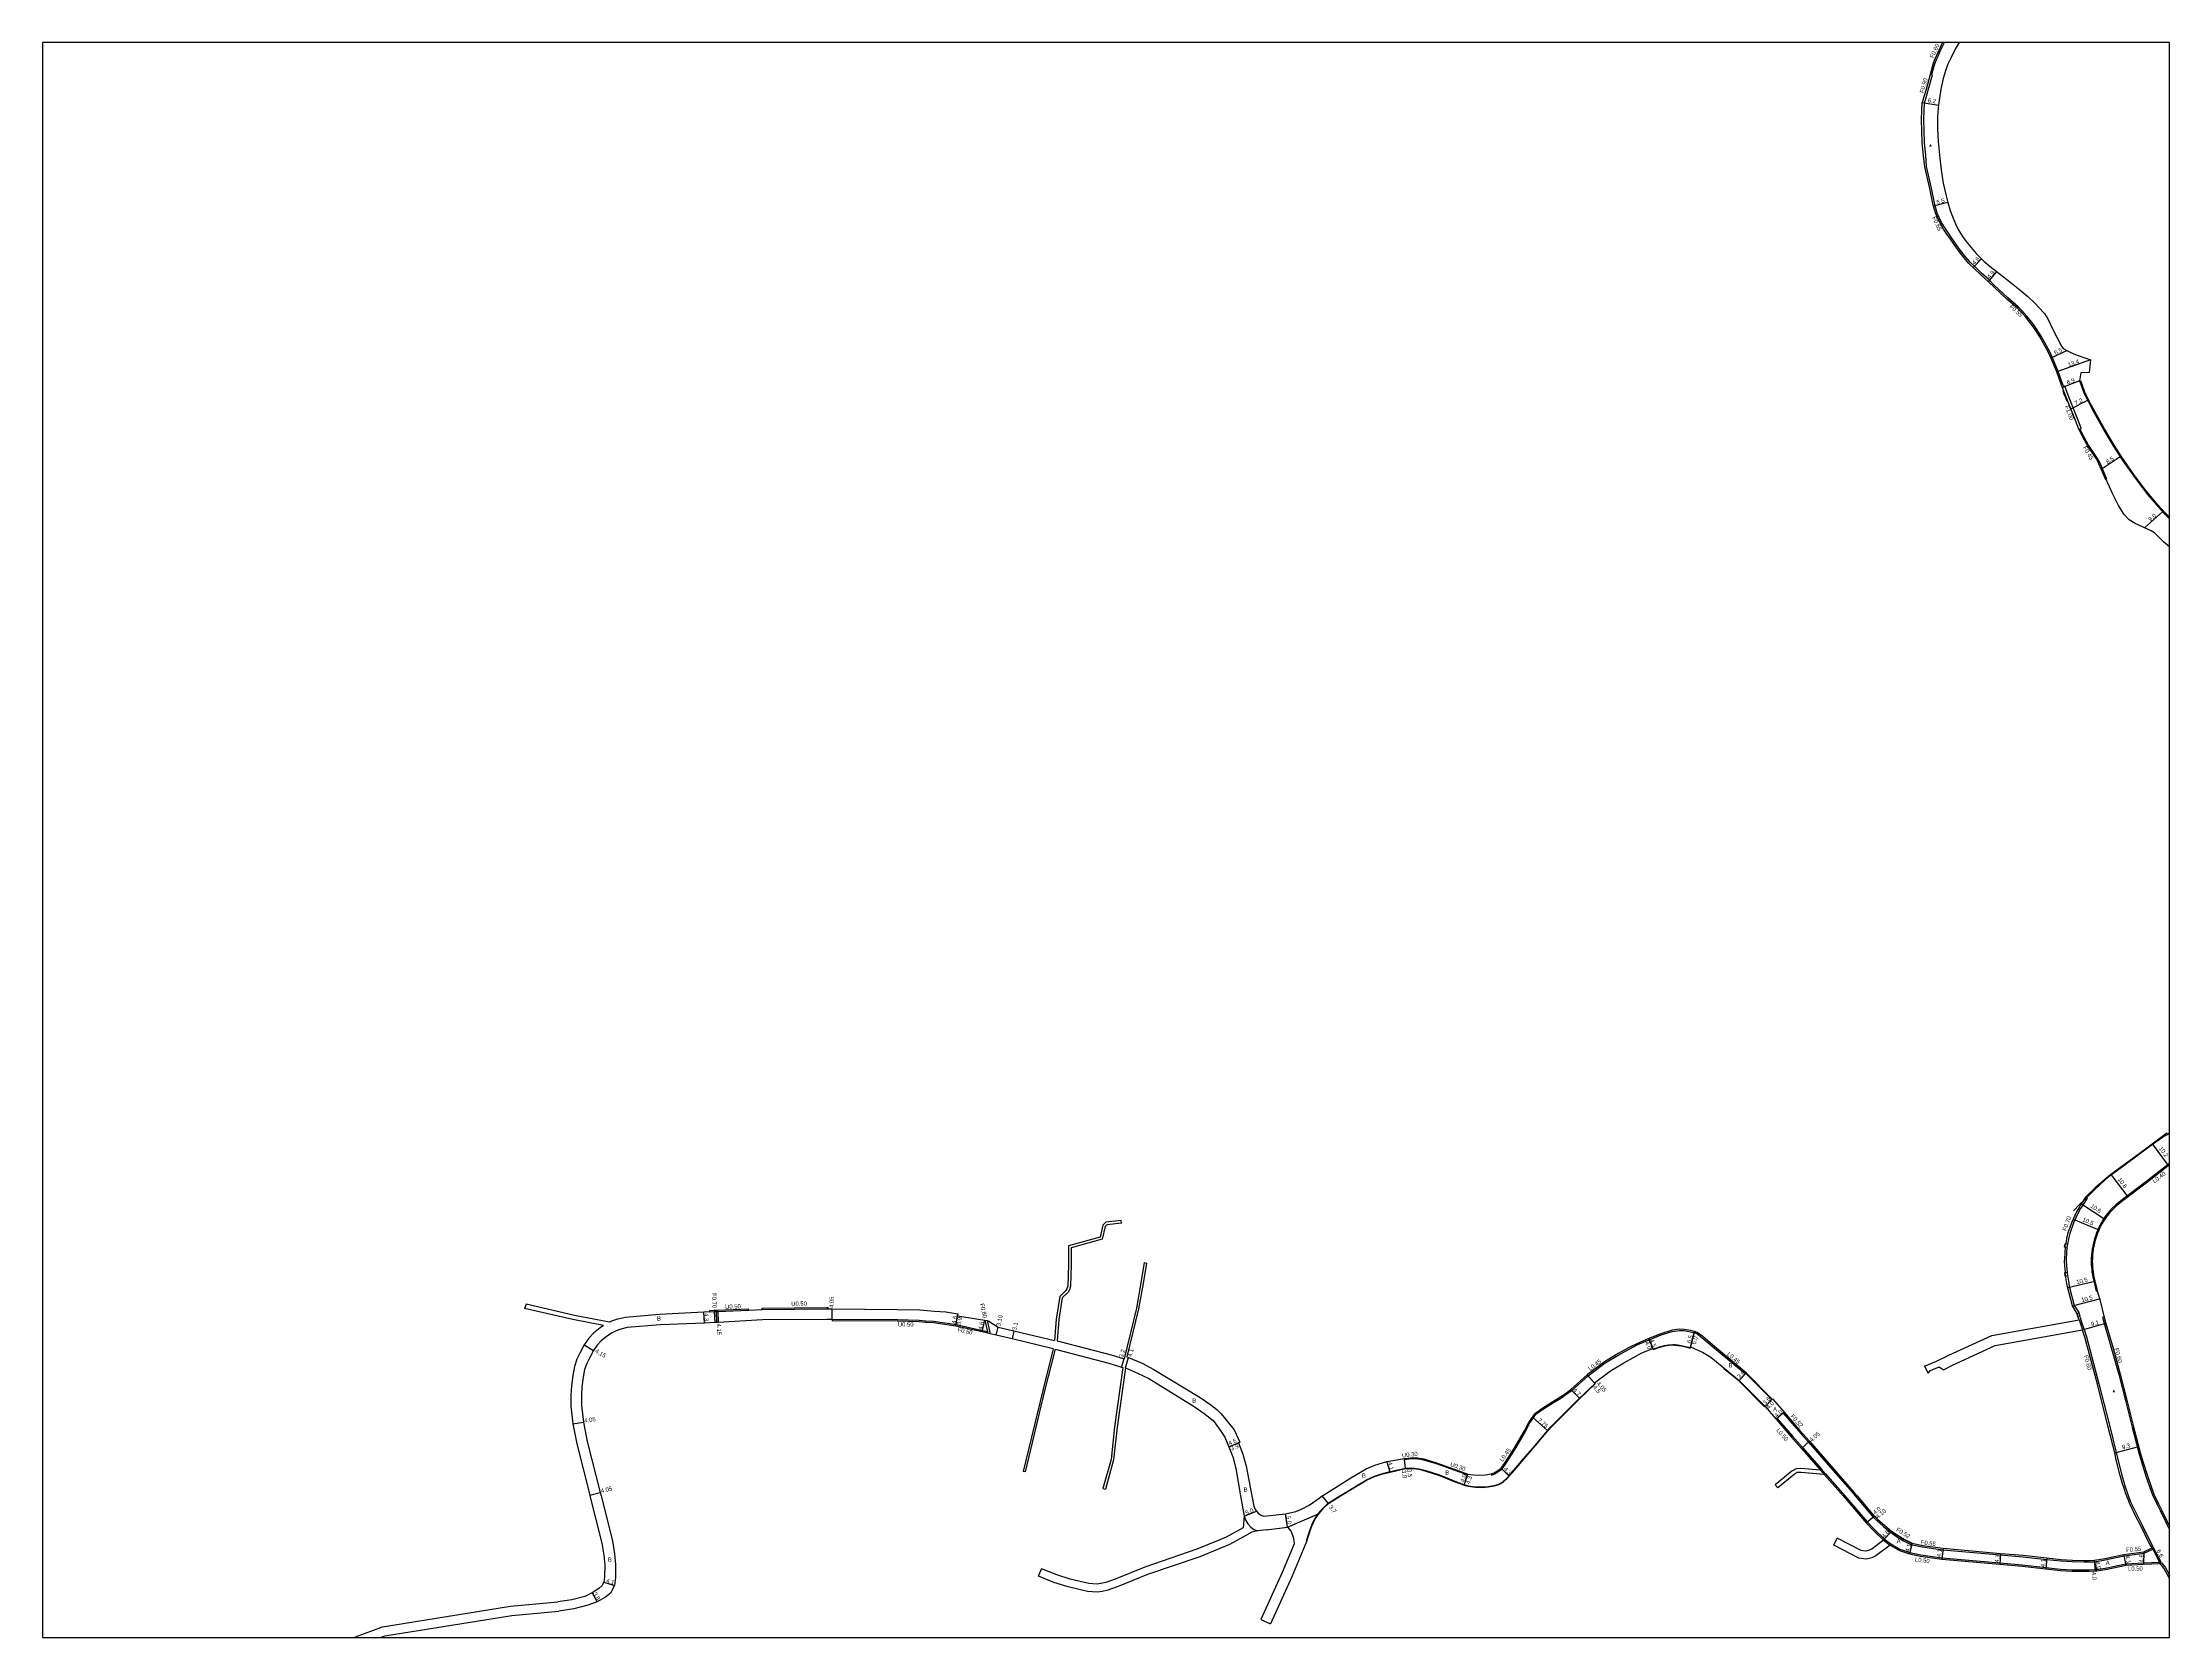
# Model space of a CAD drawing. Header units: metres. Extents: x -16000 to -12000, y -87000 to -84000.
# Drawn here: x -15200 to -14400, y -84600 to -84000 of the extents above; entities that cross this region are included whole.
import ezdxf

# ---------------------------------------------------------------- set-up
doc = ezdxf.new("R2010")
doc.units = ezdxf.units.M
doc.header["$LTSCALE"] = 2.5
for name, color, linetype in [('側溝・桝', 7, 'Continuous'), ('図郭', 7, 'Continuous'), ('幅員', 7, 'Continuous'), ('歩道・分離帯・安全施設', 7, 'Continuous'), ('舗装', 7, 'Continuous'), ('道路', 7, 'Continuous')]:
    doc.layers.add(name, color=color, linetype=linetype)
doc.styles.get("Standard").update_dxf_attribs({"font": ''})
doc.styles.add('YOKO_DECO', font='txt.shx', dxfattribs={"bigfont": 'extfont.shx'})
doc.styles.get('Standard').set_extended_font_data('@MS PGothic')

msp = doc.modelspace()

# ---------------------------------------------------------------- linework, layer by layer
at = {"layer": '側溝・桝'}
for points in [[(-14492.1, -84022.77), (-14491.52, -84020.71), (-14490.71, -84017.88), (-14489.11, -84012.1), (-14489.38, -84012.03), (-14488.38, -84008.4), (-14488.24, -84007.97), (-14487.61, -84006.4), (-14487.03, -84005.11), (-14486.19, -84003.27), (-14485.14, -84001.03), (-14484.66, -84000)], [(-14439.75, -84129.46), (-14440.06, -84128.66), (-14441.82, -84123.73), (-14443.96, -84118.64), (-14445, -84116.37), (-14448.31, -84110.47), (-14450.01, -84107.69), (-14451.77, -84105.22), (-14453.6, -84102.95), (-14455.48, -84100.78), (-14456.89, -84099.43), (-14460.75, -84096.07), (-14466.05, -84091.13), (-14468, -84089.2), (-14470.69, -84086.73), (-14472.85, -84084.65), (-14474.96, -84082.62), (-14476.74, -84080.62), (-14478.96, -84077.73), (-14481.89, -84073.57), (-14483.15, -84071.74), (-14484.38, -84069.82), (-14485.72, -84067.65), (-14487.32, -84064.21), (-14488.2, -84060.99), (-14489.49, -84054.83), (-14491.36, -84046.59), (-14491.68, -84042.33), (-14492.1, -84037.77), (-14492.28, -84032.98), (-14492.4, -84029.16), (-14492.3, -84025.48), (-14492.1, -84022.77)], [(-14439.35, -84129.32), (-14439.75, -84129.46)], [(-14433.17, -84145.15), (-14433.19, -84145.1), (-14434.43, -84141.86), (-14437.69, -84133.66), (-14439.35, -84129.32)], [(-14433.66, -84145.38), (-14433.17, -84145.15)], [(-14423.81, -84164.43), (-14423.5, -84164.3), (-14426.1, -84158.26), (-14426.56, -84157.35), (-14427.1, -84156.43), (-14429.59, -84152.77), (-14430.46, -84151.41), (-14432.1, -84148.48), (-14433.66, -84145.38)], [(-14400, -84421.66), (-14409.07, -84428.7), (-14417.71, -84435.26), (-14420.13, -84437.22), (-14422.15, -84439.19), (-14423.19, -84440.35), (-14424.16, -84441.67), (-14425.17, -84443.21), (-14425.76, -84444.24), (-14426.41, -84445.48), (-14426.68, -84446.03), (-14426.98, -84446.71), (-14427.27, -84447.39), (-14427.57, -84448.16), (-14427.75, -84448.64), (-14428.1, -84449.71), (-14428.35, -84450.53), (-14428.62, -84451.6), (-14428.88, -84452.75), (-14429.08, -84453.88), (-14429.24, -84455.01), (-14429.34, -84456.08), (-14429.42, -84457.44), (-14429.44, -84458.54), (-14429.42, -84459.68), (-14429.35, -84460.78), (-14429.26, -84461.66), (-14429.15, -84462.65), (-14428.97, -84463.73), (-14428.71, -84464.99), (-14428.13, -84467.45), (-14427.55, -84469.71), (-14427.16, -84469.6)], [(-14431.56, -84434.35), (-14430.96, -84434.72), (-14432, -84436.41), (-14432.89, -84437.74), (-14433.42, -84438.63), (-14434.34, -84440.23), (-14436.09, -84444.02), (-14437.53, -84447.97), (-14438.02, -84450.1), (-14438.33, -84452)], [(-14438.57, -84453.24), (-14438.81, -84457.57), (-14438.85, -84458.37), (-14438.73, -84460.12), (-14438.63, -84461.42), (-14438.5, -84462.61), (-14438.49, -84462.65)], [(-14438.32, -84463.98), (-14438.27, -84464.5), (-14438.15, -84465.27), (-14437.9, -84466.74), (-14437.68, -84467.87), (-14435.81, -84475.08), (-14434.13, -84477.74), (-14434.07, -84477.92)], [(-14948.99, -84476.99), (-14947.37, -84476.92), (-14946.67, -84476.89), (-14946.08, -84476.87), (-14934.51, -84476.31)], [(-14948.97, -84477.34), (-14948.99, -84476.99)], [(-14947.35, -84477.42), (-14947.18, -84481.57)], [(-14946.65, -84477.39), (-14946.48, -84481.54)], [(-14934.49, -84476.81), (-14934.51, -84476.31)], [(-14929.33, -84476.57), (-14929.34, -84476.07), (-14905.03, -84475.85), (-14904.48, -84475.85)], [(-14904.48, -84476.35), (-14904.48, -84475.85)], [(-14433.79, -84479.08), (-14433.6, -84479.63), (-14432.92, -84481.71), (-14431.96, -84484.53), (-14431.23, -84486.93), (-14426.51, -84504.59), (-14422.57, -84520.19), (-14419.91, -84530.91), (-14419.58, -84532.55), (-14417.92, -84538.93), (-14416.92, -84542.41), (-14416.62, -84543.32), (-14415.96, -84545.41), (-14415.42, -84546.96), (-14414.91, -84548.18), (-14414.47, -84549.24), (-14414.26, -84549.7), (-14412.08, -84554.19), (-14410.29, -84557.76), (-14408.66, -84561.19), (-14407.44, -84563.56), (-14406.79, -84564.85), (-14406.07, -84566.07)], [(-14424.55, -84479.46), (-14425.16, -84479.63), (-14421.74, -84491.38), (-14419.09, -84501.12), (-14416.43, -84511.33), (-14414.09, -84520.85), (-14411.54, -84530.57), (-14410.53, -84533.95), (-14408.73, -84539.71), (-14406.37, -84546.37), (-14404.64, -84549.99), (-14403.51, -84552.28), (-14401.55, -84556.36), (-14400.91, -84557.7), (-14400, -84559.56)], [(-14902.99, -84480.4), (-14902.99, -84480.9)], [(-14867.92, -84481.46), (-14870.29, -84481.26), (-14878.44, -84481.06), (-14902.99, -84480.9)], [(-14844.56, -84485.03), (-14846.49, -84484.59), (-14856.37, -84482.36), (-14864.83, -84481.18), (-14867.88, -84480.96)], [(-14845.58, -84480.59), (-14844.56, -84485.03), (-14844.44, -84485.57)], [(-14844.71, -84480.81), (-14843.57, -84485.76)], [(-14618.67, -84501.57), (-14612.2, -84496.74), (-14607.07, -84493.62), (-14603.25, -84491.49), (-14599.95, -84489.76), (-14595.71, -84487.99), (-14591.14, -84486.19), (-14586.99, -84484.87), (-14584.34, -84484.52), (-14582.59, -84484.58), (-14580.23, -84484.98), (-14578.76, -84485.28), (-14577.83, -84485.71), (-14575.83, -84487.2), (-14570.47, -84491.65), (-14559.42, -84500.88)], [(-14433.95, -84480.49), (-14432.67, -84484.3)], [(-14655.01, -84538.9), (-14653.74, -84538.45), (-14652.58, -84537.75), (-14651.03, -84536.57), (-14649.74, -84534.79), (-14646.09, -84529.15), (-14642.26, -84522.51), (-14640.57, -84519.31), (-14639.2, -84517.38), (-14638.15, -84515.88), (-14635.8, -84514.23), (-14631.64, -84511.58), (-14628.72, -84509.79), (-14627, -84508.66), (-14624.81, -84507.04), (-14618.67, -84501.57)], [(-14559.42, -84500.88), (-14559.28, -84500.74)], [(-14547.97, -84517.89), (-14547.59, -84517.57), (-14541.81, -84524.27), (-14538.04, -84528.55), (-14530.87, -84536.7)], [(-14544.94, -84515.28), (-14545.33, -84515.62), (-14539.57, -84522.31), (-14535.77, -84526.55), (-14528.34, -84535.06), (-14519.23, -84545.51), (-14518.18, -84546.74)], [(-14687.77, -84532.71), (-14685.31, -84532.37), (-14683.77, -84532.36), (-14682.72, -84532.45), (-14682.23, -84532.54)], [(-14682.23, -84532.54), (-14680.49, -84532.84), (-14675.71, -84534.3), (-14666.95, -84537.44), (-14663.92, -84538.58)], [(-14655.17, -84538.48), (-14655.01, -84538.9)], [(-14531.25, -84537.03), (-14529.83, -84538.65)], [(-14529.44, -84538.31), (-14530.87, -84536.7)], [(-14529.44, -84538.31), (-14522.08, -84546.74)], [(-14522.08, -84546.74), (-14521.47, -84547.44), (-14513.75, -84556.52), (-14510.96, -84559.34), (-14507.22, -84563)], [(-14518.18, -84546.74), (-14511.41, -84554.71)], [(-14511.41, -84554.71), (-14510.07, -84556.05), (-14507.55, -84558.2), (-14504.9, -84560.44), (-14502.34, -84562.21), (-14500.05, -84563.61), (-14497.23, -84565)], [(-14511.02, -84554.36), (-14509.72, -84555.66), (-14507.22, -84557.8), (-14504.58, -84560.03), (-14502.06, -84561.77), (-14499.8, -84563.15), (-14496.83, -84564.62)], [(-14507.59, -84563.37), (-14507.24, -84563.01), (-14507.22, -84563)], [(-14507.59, -84563.37), (-14505.1, -84565.25)], [(-14507.24, -84563.01), (-14504.83, -84564.83)], [(-14504.83, -84564.83), (-14501.39, -84566.81), (-14497.71, -84568.02), (-14493.56, -84568.97), (-14485.59, -84569.99), (-14463.81, -84571.93), (-14455.41, -84572.68), (-14446.46, -84573.66), (-14440.98, -84574.25), (-14436.64, -84574.51), (-14432.18, -84574.6), (-14430.29, -84574.55), (-14428.01, -84574.47), (-14427.42, -84574.37), (-14424.14, -84573.88), (-14416.38, -84572.26), (-14409.75, -84571.87), (-14403.77, -84571.68)], [(-14497.23, -84565), (-14496.83, -84564.62), (-14496.75, -84564.55)], [(-14497.23, -84565), (-14493.03, -84565.96), (-14485.18, -84566.97), (-14463.54, -84568.9), (-14455.12, -84569.65), (-14446.13, -84570.63), (-14440.89, -84571.2), (-14436.54, -84571.47), (-14432.16, -84571.55), (-14430.51, -84571.54), (-14428.22, -84571.53), (-14424.83, -84570.9), (-14417.07, -84569.28), (-14409.46, -84568.31), (-14406.3, -84566.81)], [(-14406.3, -84566.81), (-14403.77, -84571.68), (-14403.52, -84572.17)], [(-14403.04, -84571.9), (-14406.07, -84566.07)], [(-14403.04, -84571.9), (-14401.65, -84573.61), (-14400, -84576.59)]]:
    msp.add_lwpolyline(points, dxfattribs=at)
for points in [[(-14438.57, -84453.24), (-14439.43, -84453.07), (-14439.19, -84451.87), (-14438.33, -84452)], [(-14438.49, -84462.65), (-14438.32, -84463.98), (-14439.23, -84464.1), (-14439.41, -84462.75)], [(-14433.69, -84479.05), (-14434.35, -84479.27), (-14434.73, -84478.14), (-14434.07, -84477.92)]]:
    msp.add_lwpolyline(points, close=True, dxfattribs=at)
at = {"layer": '図郭'}
msp.add_lwpolyline([(-15200, -84600), (-14400, -84600), (-14400, -84000), (-15200, -84000)], close=True, dxfattribs=at)
at = {"layer": '幅員'}
for points in [[(-14492.98, -84022.62), (-14486.87, -84023.5)], [(-14444.5, -84118.67), (-14438.63, -84115.83)], [(-14400.3, -84422.42), (-14406.37, -84414.27)], [(-14422.02, -84425.81), (-14415.64, -84434.21)], [(-14433.12, -84436.83), (-14424.27, -84442.6)], [(-14436.22, -84442.63), (-14426.53, -84446.71)], [(-14438.26, -84468.36), (-14428.06, -84465.95)], [(-14951.06, -84481.73), (-14951.26, -84477.44)], [(-14946.06, -84477.37), (-14945.86, -84481.51)], [(-14902.99, -84480.4), (-14902.96, -84476.35)], [(-14856.46, -84482.85), (-14855.71, -84478.31)], [(-14856.46, -84482.85), (-14855.82, -84479)], [(-14436.45, -84475.25), (-14426.27, -84472.67)], [(-14846.6, -84485.08), (-14845.58, -84480.59)], [(-14841.31, -84486.27), (-14840.62, -84483.25)], [(-14834.64, -84484.6), (-14835.34, -84487.62)], [(-14594.35, -84491.27), (-14595.88, -84487.58)], [(-14595.88, -84487.58), (-14594.16, -84491.73)], [(-14578.62, -84484.85), (-14580.33, -84491.12)], [(-14580.2, -84490.64), (-14578.62, -84484.85)], [(-14432.67, -84484.3), (-14423.93, -84481.75)], [(-14996.3, -84489.91), (-14992.74, -84492.06)], [(-14794.15, -84498.26), (-14793.21, -84495.2)], [(-14792.68, -84498.62), (-14791.48, -84494.69)], [(-14618.96, -84501.22), (-14616.26, -84504.24)], [(-14618.96, -84501.22), (-14615.96, -84504.58)], [(-14559.28, -84500.74), (-14561.83, -84503.27)], [(-14625.1, -84506.69), (-14621.8, -84510.04)], [(-14552.12, -84513.08), (-14549.28, -84510.26)], [(-14552.12, -84513.08), (-14549.56, -84510.54)], [(-15000.5, -84519.64), (-14996.5, -84519.03)], [(-14633.76, -84522.25), (-14639.57, -84517.12)], [(-14544.94, -84515.28), (-14547.97, -84517.89)], [(-14753.82, -84528.23), (-14749.66, -84526.5)], [(-14753.82, -84528.23), (-14750.21, -84526.73)], [(-14538.42, -84528.88), (-14535.38, -84526.21)], [(-14693.11, -84537.76), (-14694.32, -84533.84)], [(-14687.32, -84536.48), (-14687.77, -84532.71)], [(-14687.32, -84536.48), (-14687.73, -84533.01)], [(-14420.61, -84530.55), (-14411.56, -84528.19)], [(-14665.27, -84542.66), (-14663.92, -84538.58)], [(-14665.27, -84542.66), (-14664.01, -84538.86)], [(-14648.31, -84539.29), (-14651.35, -84536.25)], [(-14994.15, -84546.49), (-14990.22, -84545.51)], [(-14716.36, -84549.6), (-14718.68, -84546.71)], [(-14747.99, -84554.35), (-14743.35, -84552.49)], [(-14731.78, -84558.47), (-14732.44, -84553.52)], [(-14514.13, -84556.87), (-14510.95, -84554.29)], [(-14514.13, -84556.87), (-14511.02, -84554.36)], [(-14507.59, -84563.37), (-14504.52, -84559.95)], [(-14496.75, -84564.55), (-14497.84, -84568.5)], [(-14485.12, -84566.42), (-14485.64, -84570.49)], [(-14409.61, -84567.77), (-14409.73, -84572.37)], [(-14406.56, -84566.32), (-14403.52, -84572.17)], [(-14463.49, -84568.35), (-14463.85, -84572.43)], [(-14446.07, -84570.08), (-14446.52, -84574.16)], [(-14428.27, -84570.98), (-14427.34, -84574.87)], [(-14428.27, -84570.98), (-14427.96, -84574.96)], [(-14416.32, -84572.75), (-14417.16, -84568.74)], [(-14993.27, -84583.23), (-14991.42, -84586.55)], [(-14988.83, -84579.22), (-14984.92, -84580.48)]]:
    msp.add_lwpolyline(points, dxfattribs=at)
at = {"layer": '幅員', "flags": 128}
for points in [[(-14483.4, -84060.13), (-14488.71, -84061.57)], [(-14470.66, -84081.31), (-14473.82, -84084.6)], [(-14468.04, -84090.05), (-14464.98, -84086.18)], [(-14429.74, -84119.4), (-14442.35, -84123.93)], [(-14433.79, -84127.24), (-14440.26, -84129.72)], [(-14437.11, -84137.8), (-14430.74, -84134.54)], [(-14425.64, -84160.48), (-14418.54, -84155.78)], [(-14409.37, -84182.56), (-14402.59, -84176.59)]]:
    msp.add_lwpolyline(points, dxfattribs=at)
at = {"layer": '歩道・分離帯・安全施設'}
for points in [[(-14400, -84178.61), (-14400.91, -84177.71), (-14403.48, -84174.94), (-14406.48, -84171.41), (-14409.22, -84168.03), (-14413.35, -84162.45), (-14417.91, -84156.01), (-14420.8, -84151.49), (-14424.47, -84145.32), (-14426.23, -84142.19), (-14430.02, -84135.21), (-14431.85, -84131.5), (-14433.3, -84127.31)], [(-14440.06, -84130.91), (-14439.67, -84132.27), (-14439.41, -84132.97), (-14438.59, -84134.9)], [(-14400, -84410.46), (-14400.81, -84410.86), (-14402.15, -84411.53), (-14402.78, -84411.98), (-14403.84, -84412.74), (-14405.99, -84414.33), (-14408.21, -84415.96), (-14411.24, -84418.17), (-14417.22, -84422.55), (-14422.64, -84426.63), (-14424.05, -84427.77), (-14426.24, -84429.72), (-14428.09, -84431.44), (-14429.86, -84433.18), (-14431.97, -84435.32), (-14433.79, -84437.16), (-14436.09, -84439.5)], [(-14594.22, -84491.59), (-14591.77, -84490.65), (-14589.88, -84490.14), (-14588.44, -84489.93), (-14586.81, -84489.81), (-14586.04, -84489.84), (-14584.96, -84489.96), (-14583.66, -84490.15), (-14582.04, -84490.54), (-14580.29, -84490.97)], [(-14567.71, -84498.67), (-14561.94, -84503.38)], [(-14632.55, -84520.6), (-14621.91, -84509.93), (-14616.06, -84504.47)], [(-14674.55, -84538.88), (-14668.77, -84541.26), (-14666.13, -84542.25), (-14663.75, -84542.96), (-14661, -84543.33), (-14658.48, -84543.39), (-14656.27, -84543.24), (-14653.94, -84542.8), (-14652.3, -84542.3), (-14650.71, -84541.44), (-14649.14, -84539.99), (-14647.24, -84537.87), (-14643.66, -84533.7), (-14638.63, -84527.74), (-14632.55, -84520.6)], [(-14712.11, -84546.74), (-14711.23, -84546.18), (-14702.05, -84540.72), (-14700.43, -84539.95), (-14699.04, -84539.35), (-14696.36, -84538.46), (-14693.15, -84537.61), (-14687.34, -84536.33), (-14685.6, -84536.23), (-14684.01, -84536.31), (-14682.34, -84536.56), (-14682.23, -84536.59)], [(-14682.23, -84536.59), (-14679.68, -84537.24), (-14674.55, -84538.88)], [(-14724.59, -84563.63), (-14723.51, -84560.16), (-14722.89, -84558.37), (-14722.15, -84556.73), (-14721.16, -84554.96), (-14719.97, -84553.25), (-14718.34, -84551.32), (-14716.45, -84549.48), (-14712.11, -84546.74)]]:
    msp.add_lwpolyline(points, dxfattribs=at)
at = {"layer": '舗装'}
for points in [[(-14747.99, -84554.35), (-14747.38, -84555.96), (-14746.7, -84557.2), (-14745.52, -84558.49), (-14744.34, -84559.44), (-14742.91, -84559.89)], [(-14731.78, -84558.47), (-14719.85, -84553.34)], [(-14993.27, -84583.23), (-14991.42, -84586.55)]]:
    msp.add_lwpolyline(points, dxfattribs=at)
at = {"layer": '道路'}
for points in [[(-14485.32, -84000), (-14485.69, -84000.78), (-14486.74, -84003.02), (-14488.48, -84006.75), (-14488.96, -84008.22), (-14491.57, -84017.64), (-14492.38, -84020.47), (-14492.98, -84022.62)], [(-14479.09, -84000), (-14480.56, -84002.52), (-14482.28, -84005.93), (-14483.44, -84008.34), (-14484.3, -84010.65), (-14485.14, -84013.54), (-14486.02, -84017.56), (-14486.5, -84020.97), (-14486.87, -84023.5), (-14486.88, -84023.57)], [(-14400, -84189.75), (-14402.18, -84187.87), (-14404.97, -84185.03), (-14405.64, -84184.39), (-14406.85, -84183.72), (-14412.84, -84180.95), (-14415.19, -84179.5), (-14417.03, -84177.6), (-14419.13, -84174.2), (-14421.3, -84169.86), (-14423.81, -84164.43), (-14423.91, -84164.48), (-14426.52, -84158.45), (-14426.96, -84157.57), (-14427.48, -84156.67), (-14429.97, -84153.02), (-14430.85, -84151.65), (-14432.51, -84148.7), (-14434.1, -84145.5), (-14435.35, -84142.22), (-14438.61, -84134.02), (-14440.59, -84128.85), (-14442.35, -84123.93), (-14444.47, -84118.87), (-14445.5, -84116.63), (-14448.8, -84110.76), (-14450.48, -84108), (-14452.22, -84105.56), (-14454.03, -84103.32), (-14455.89, -84101.17), (-14457.27, -84099.84), (-14461.13, -84096.49), (-14468.04, -84090.05), (-14471.14, -84087.19), (-14473.3, -84085.11), (-14475.42, -84083.07), (-14477.23, -84081.03), (-14479.48, -84078.11), (-14482.41, -84073.94), (-14483.69, -84072.09), (-14484.93, -84070.16), (-14486.29, -84067.96), (-14487.93, -84064.43), (-14488.83, -84061.14), (-14490.12, -84054.96), (-14492, -84046.7), (-14492.57, -84042.44), (-14492.99, -84037.83), (-14493.18, -84033.01), (-14493.3, -84029.16), (-14493.19, -84025.43), (-14492.98, -84022.62)], [(-14486.88, -84023.57), (-14487, -84024.53), (-14487.2, -84028.04), (-14487.22, -84032.48), (-14486.99, -84037.29), (-14486.39, -84043.45), (-14485.9, -84047.9), (-14485.11, -84052.86), (-14484.13, -84057.18), (-14483.4, -84060.13), (-14482.48, -84063.14), (-14481.91, -84064.82), (-14480.45, -84068.22), (-14479.55, -84070.09), (-14477.79, -84073), (-14476.44, -84074.87), (-14473.92, -84077.81), (-14472.67, -84079.31), (-14469.77, -84082.2), (-14467.46, -84084.22), (-14461.31, -84089.08), (-14456.31, -84093.07), (-14453.31, -84095.59), (-14450.92, -84097.78), (-14447.06, -84101.89), (-14445.77, -84103.99), (-14443.91, -84107.96), (-14440.66, -84114.22), (-14439.93, -84115.05), (-14438.89, -84115.75), (-14436.13, -84117.15), (-14429.74, -84119.4)], [(-14429.74, -84119.4), (-14430.17, -84124.18)], [(-14433.33, -84124.2), (-14433.79, -84127.24), (-14433.23, -84128.84), (-14432.69, -84130.37), (-14432.05, -84131.99), (-14428.41, -84139.09), (-14424.34, -84146.4), (-14421.22, -84151.73), (-14417.48, -84157.38), (-14412.73, -84164.04), (-14408.09, -84170.13), (-14404.05, -84174.94), (-14402.26, -84176.98), (-14400, -84179.24)], [(-14430.17, -84124.18), (-14433.33, -84124.2)], [(-14400, -84410.34), (-14400.65, -84410.72), (-14401.05, -84410.3), (-14409.07, -84416.28), (-14417.01, -84422.14), (-14422.02, -84425.81), (-14427.99, -84430.88), (-14431.56, -84434.35), (-14432.59, -84436.04), (-14433.48, -84437.37), (-14434.02, -84438.28), (-14434.96, -84439.91), (-14436.74, -84443.75), (-14438.2, -84447.77), (-14438.7, -84449.97), (-14439.01, -84451.9), (-14439.19, -84451.87), (-14439.43, -84453.07), (-14439.26, -84453.1), (-14439.51, -84457.54), (-14439.55, -84458.37), (-14439.42, -84460.17), (-14439.32, -84461.48), (-14439.19, -84462.69), (-14439.18, -84462.73), (-14439.41, -84462.75), (-14439.23, -84464.1), (-14439.01, -84464.07)], [(-14400, -84422.19), (-14408.81, -84429.04), (-14417.45, -84435.59), (-14419.85, -84437.53), (-14421.85, -84439.48), (-14422.86, -84440.61), (-14423.82, -84441.91), (-14424.81, -84443.43), (-14425.4, -84444.44), (-14426.04, -84445.67), (-14426.29, -84446.21), (-14426.6, -84446.88), (-14426.88, -84447.55), (-14427.18, -84448.31), (-14427.35, -84448.78), (-14427.7, -84449.84), (-14427.94, -84450.64), (-14428.21, -84451.69), (-14428.47, -84452.84), (-14428.66, -84453.94), (-14428.82, -84455.06), (-14428.92, -84456.11), (-14429, -84457.45), (-14429.02, -84458.54), (-14429, -84459.66), (-14428.93, -84460.75), (-14428.84, -84461.61), (-14428.73, -84462.59), (-14428.56, -84463.65), (-14428.3, -84464.9), (-14427.73, -84467.35), (-14427.15, -84469.61)], [(-14794.34, -84443.18), (-14800.06, -84443.82), (-14801.25, -84444.86), (-14802.25, -84449.36), (-14814.07, -84452.71), (-14814.13, -84459.81), (-14814.33, -84467.67), (-14814.68, -84468.81), (-14815.05, -84469.48), (-14817.39, -84471.77), (-14818.75, -84480.28), (-14819.37, -84488.24)], [(-14794.23, -84444.18), (-14799.64, -84444.78), (-14800.34, -84445.4), (-14801.41, -84450.16), (-14813.08, -84453.46), (-14813.13, -84459.82), (-14813.33, -84467.83), (-14813.75, -84469.21), (-14814.25, -84470.09), (-14816.45, -84472.25), (-14817.75, -84480.39), (-14818.39, -84488.47)], [(-14794.23, -84444.18), (-14794.34, -84443.18)], [(-14785.6, -84458.89), (-14786.91, -84466.63), (-14788.55, -84476.12), (-14793.21, -84495.2)], [(-14784.78, -84459.13), (-14786.08, -84466.88), (-14787.73, -84476.36), (-14792.14, -84494.42)], [(-14785.6, -84458.89), (-14784.78, -84459.13)], [(-14433.95, -84480.49), (-14434.17, -84479.82), (-14434.78, -84477.97), (-14436.45, -84475.25), (-14438.36, -84468.04), (-14438.59, -84466.87), (-14438.84, -84465.38), (-14438.96, -84464.58), (-14439.01, -84464.07)], [(-14427.15, -84469.61), (-14426.22, -84472.86), (-14424.26, -84480.61), (-14421.17, -84491.23), (-14418.53, -84500.97), (-14415.86, -84511.19), (-14413.52, -84520.7), (-14410.98, -84530.41), (-14409.97, -84533.78), (-14408.17, -84539.53), (-14405.83, -84546.14), (-14404.11, -84549.74), (-14402.99, -84552.02), (-14401.03, -84556.11), (-14400.38, -84557.45), (-14400, -84558.22)], [(-15018.12, -84474.62), (-15018.71, -84476.2)], [(-14988.95, -84482.68), (-15000.55, -84480.41), (-15018.71, -84476.2)], [(-14986.76, -84481.41), (-14999.96, -84478.83), (-15018.12, -84474.62)], [(-14986.76, -84481.41), (-14985.83, -84480.94), (-14983.61, -84480.14), (-14980.72, -84479.45), (-14968, -84478.43), (-14951.26, -84477.44), (-14948.97, -84477.34), (-14948.96, -84477.49), (-14947.35, -84477.42), (-14946.65, -84477.39), (-14946.06, -84477.37), (-14934.49, -84476.81), (-14929.33, -84476.57), (-14905.03, -84476.35), (-14904.48, -84476.35), (-14902.96, -84476.35), (-14878.38, -84476.56), (-14870.04, -84476.76), (-14864.53, -84477.23), (-14860.2, -84477.55), (-14855.71, -84478.31)], [(-14855.71, -84478.31), (-14855.82, -84479), (-14845.58, -84480.59), (-14844.71, -84480.81), (-14844.02, -84480.98), (-14840.62, -84483.25), (-14834.64, -84484.6), (-14819.37, -84488.24)], [(-14988.95, -84482.68), (-14990.25, -84483.49), (-14992.71, -84485.55), (-14994.54, -84487.46), (-14996.3, -84489.91), (-14997.72, -84492.75), (-14999.01, -84495.35), (-14999.97, -84498.12), (-15000.59, -84501.45), (-15001.08, -84505.38), (-15001.31, -84508.8), (-15001.27, -84512.94), (-15000.5, -84519.64), (-14999.05, -84527.2), (-14994.15, -84546.49), (-14994.09, -84546.73)], [(-14819.86, -84491.41), (-14835.34, -84487.62), (-14841.31, -84486.27), (-14843.57, -84485.76), (-14844.44, -84485.57), (-14846.6, -84485.08), (-14856.46, -84482.85), (-14864.89, -84481.67), (-14867.92, -84481.46), (-14867.88, -84480.96), (-14870.26, -84480.76), (-14878.43, -84480.56), (-14902.99, -84480.4), (-14905.03, -84480.35), (-14929.22, -84480.57), (-14945.86, -84481.51), (-14946.48, -84481.54), (-14947.18, -84481.57), (-14951.06, -84481.73), (-14967.74, -84482.42), (-14980.09, -84483.41), (-14982.46, -84483.98), (-14984.24, -84484.62), (-14985.7, -84485.36), (-14987.89, -84486.74), (-14989.98, -84488.48), (-14991.45, -84490.02), (-14992.74, -84492.06), (-14994.19, -84494.65), (-14995.31, -84496.9), (-14996.09, -84499.15), (-14996.64, -84502.06), (-14997.1, -84505.76), (-14997.31, -84508.91), (-14997.27, -84512.69), (-14996.5, -84519.03)], [(-14549.28, -84510.26), (-14549.39, -84510.37), (-14549.56, -84510.54), (-14559.28, -84500.74), (-14559.1, -84500.56), (-14570.19, -84491.3), (-14575.56, -84486.84), (-14577.6, -84485.32), (-14578.62, -84484.85), (-14580.15, -84484.53), (-14582.54, -84484.13), (-14584.36, -84484.07), (-14587.08, -84484.43), (-14591.29, -84485.76), (-14595.88, -84487.58), (-14600.14, -84489.35), (-14603.47, -84491.09), (-14607.3, -84493.23), (-14612.45, -84496.37), (-14618.96, -84501.22)], [(-14492.15, -84497.98), (-14487.68, -84496.05), (-14482.96, -84493.77), (-14466.79, -84486.37), (-14433.95, -84480.49)], [(-14490.7, -84500.53), (-14489.83, -84499.6), (-14486.65, -84498.14), (-14485.05, -84499.26), (-14481.56, -84497.53), (-14465.58, -84490.22), (-14432.67, -84484.3)], [(-14406.56, -84566.32), (-14407.31, -84565.12), (-14407.96, -84563.83), (-14409.19, -84561.45), (-14410.82, -84558.02), (-14412.61, -84554.45), (-14414.8, -84549.95), (-14415.01, -84549.47), (-14415.46, -84548.4), (-14415.97, -84547.17), (-14416.52, -84545.6), (-14417.19, -84543.51), (-14417.49, -84542.58), (-14418.49, -84539.09), (-14420.16, -84532.68), (-14420.48, -84531.04), (-14423.15, -84520.34), (-14427.09, -84504.74), (-14431.8, -84487.09), (-14432.53, -84484.72), (-14432.67, -84484.3)], [(-14819.86, -84491.41), (-14823.81, -84507.07), (-14831.17, -84537.55)], [(-14819.15, -84491.58), (-14823.08, -84507.2), (-14830.45, -84537.68)], [(-14819.15, -84491.58), (-14818.13, -84491.82), (-14798.99, -84496.75), (-14794.15, -84498.26), (-14793.66, -84498.41)], [(-14818.39, -84488.47), (-14817.37, -84488.71), (-14798.11, -84493.67), (-14793.21, -84495.2)], [(-14792.14, -84494.42), (-14791.48, -84494.69), (-14786.43, -84496.78), (-14781.96, -84499.15), (-14764.53, -84509.71), (-14760.57, -84512.51), (-14758.33, -84514.28), (-14756.84, -84515.69), (-14755.38, -84517.32), (-14753.88, -84519.28), (-14751.83, -84521.94), (-14749.66, -84526.5), (-14750.21, -84526.73), (-14748.51, -84531.08), (-14747.28, -84535.5), (-14745.12, -84546.74)], [(-14632.44, -84520.7), (-14621.8, -84510.04), (-14615.96, -84504.58), (-14616.06, -84504.47), (-14616.26, -84504.24), (-14610.21, -84499.69), (-14605.28, -84496.68), (-14601.58, -84494.62), (-14598.44, -84492.98), (-14594.35, -84491.27), (-14594.22, -84491.59), (-14594.16, -84491.73), (-14591.72, -84490.79), (-14589.85, -84490.29), (-14588.43, -84490.08), (-14586.81, -84489.96), (-14586.06, -84489.99), (-14584.98, -84490.11), (-14583.69, -84490.3), (-14582.07, -84490.69), (-14580.33, -84491.12), (-14580.29, -84490.97), (-14580.2, -84490.64), (-14575.6, -84492.68), (-14572.5, -84494.58), (-14561.83, -84503.27)], [(-14793.66, -84498.41), (-14796.84, -84520.77), (-14798.11, -84533.02), (-14801.18, -84543.93)], [(-14792.68, -84498.62), (-14795.84, -84520.9), (-14797.13, -84533.21), (-14800.21, -84544.2)], [(-14792.68, -84498.62), (-14788.12, -84500.52), (-14783.88, -84502.6), (-14766.8, -84513.13), (-14763.02, -84515.79), (-14759.7, -84518.42), (-14757.25, -84521.62), (-14755.36, -84524.66), (-14753.82, -84528.23), (-14752.3, -84532.04), (-14751.2, -84536.38), (-14749.35, -84546.74)], [(-14682.23, -84532.84), (-14680.56, -84533.13), (-14675.81, -84534.58), (-14667.04, -84537.73), (-14664.01, -84538.86), (-14663.92, -84538.58), (-14661.75, -84538.85), (-14660.11, -84539), (-14657.25, -84538.85), (-14655.17, -84538.48), (-14653.94, -84538.04), (-14652.83, -84537.37), (-14651.35, -84536.25), (-14650.11, -84534.53), (-14646.47, -84528.91), (-14642.65, -84522.3), (-14640.95, -84519.07), (-14639.57, -84517.12), (-14638.47, -84515.56), (-14636.05, -84513.85), (-14631.88, -84511.2), (-14628.96, -84509.41), (-14627.26, -84508.29), (-14625.1, -84506.69), (-14618.96, -84501.22)], [(-14561.83, -84503.27), (-14552.12, -84513.08)], [(-14492.15, -84497.98), (-14490.7, -84500.53)], [(-14549.28, -84510.26), (-14544.94, -84515.28), (-14539.18, -84521.97), (-14535.38, -84526.21), (-14527.95, -84534.72), (-14518.84, -84545.17), (-14517.5, -84546.74)], [(-14996.5, -84519.03), (-14995.09, -84526.32), (-14990.22, -84545.51)], [(-14552.12, -84513.08), (-14547.97, -84517.89), (-14542.19, -84524.6), (-14538.42, -84528.88), (-14531.25, -84537.03)], [(-14674.6, -84539.02), (-14668.83, -84541.4), (-14666.17, -84542.39), (-14665.27, -84542.66), (-14663.78, -84543.11), (-14661.01, -84543.48), (-14658.48, -84543.54), (-14656.25, -84543.39), (-14653.9, -84542.95), (-14652.25, -84542.44), (-14650.62, -84541.56), (-14649.03, -84540.1), (-14648.31, -84539.29), (-14647.13, -84537.97), (-14643.54, -84533.8), (-14638.51, -84527.84), (-14633.76, -84522.25), (-14632.44, -84520.7)], [(-14718.71, -84546.74), (-14718.68, -84546.71), (-14718.46, -84546.55), (-14713.08, -84543.15), (-14707.92, -84539.92), (-14702.12, -84536.59), (-14698.87, -84535.13), (-14694.32, -84533.84), (-14687.77, -84532.71), (-14687.73, -84533.01), (-14685.29, -84532.67), (-14683.78, -84532.66), (-14682.75, -84532.75), (-14682.23, -84532.84)], [(-14830.45, -84537.68), (-14831.17, -84537.55)], [(-14801.18, -84543.93), (-14800.21, -84544.2)], [(-14711.83, -84546.74), (-14711.15, -84546.31), (-14701.98, -84540.85), (-14700.36, -84540.09), (-14698.98, -84539.49), (-14696.32, -84538.61), (-14693.11, -84537.76), (-14687.32, -84536.48), (-14685.6, -84536.38), (-14684.03, -84536.46), (-14682.37, -84536.7), (-14682.23, -84536.74)], [(-14682.23, -84536.74), (-14679.73, -84537.38), (-14674.6, -84539.02)], [(-14531.25, -84537.03), (-14538.65, -84536.43), (-14540.46, -84536.51), (-14542.04, -84537.44), (-14548.3, -84542.57)], [(-14548.3, -84542.57), (-14547.35, -84543.73)], [(-14529.83, -84538.65), (-14538.67, -84537.93), (-14540.02, -84537.99), (-14541.18, -84538.68), (-14547.35, -84543.73)], [(-14529.83, -84538.65), (-14522.77, -84546.74)], [(-14994.09, -84546.73), (-14989.69, -84564.48), (-14988.89, -84569.05), (-14988.53, -84572.75), (-14988.61, -84577.15), (-14988.83, -84579.22), (-14989.63, -84580.63), (-14990.75, -84581.58), (-14993.27, -84583.23)], [(-14989.91, -84546.73), (-14985.67, -84563.63), (-14984.82, -84568.51), (-14984.43, -84572.59), (-14984.51, -84577.4), (-14984.92, -84580.48), (-14986.42, -84583.29), (-14988.28, -84584.87), (-14991.42, -84586.55)], [(-14990.22, -84545.51), (-14989.91, -84546.73)], [(-14749.35, -84546.74), (-14747.99, -84554.35)], [(-14745.12, -84546.74), (-14744.39, -84550.56), (-14743.84, -84551.82), (-14743.35, -84552.49), (-14742.73, -84553.27), (-14741.93, -84553.89), (-14741.38, -84554.17), (-14740.58, -84554.34), (-14732.44, -84553.52), (-14728.56, -84552.64), (-14726.51, -84551.79)], [(-14726.51, -84551.79), (-14723.54, -84550.21), (-14719.87, -84547.55), (-14718.71, -84546.74)], [(-14719.85, -84553.34), (-14718.23, -84551.42), (-14716.36, -84549.6), (-14711.83, -84546.74)], [(-14522.77, -84546.74), (-14521.87, -84547.78), (-14514.13, -84556.87), (-14511.33, -84559.71), (-14507.59, -84563.37)], [(-14517.5, -84546.74), (-14511.02, -84554.36), (-14510.95, -84554.29), (-14509.65, -84555.59), (-14507.15, -84557.72), (-14504.52, -84559.95), (-14502.01, -84561.69), (-14499.75, -84563.06), (-14496.75, -84564.55), (-14492.93, -84565.42), (-14485.12, -84566.42), (-14463.49, -84568.35), (-14455.06, -84569.1), (-14446.07, -84570.08), (-14440.85, -84570.65), (-14436.53, -84570.92), (-14432.15, -84571), (-14430.51, -84570.99), (-14428.27, -84570.98), (-14424.94, -84570.36), (-14417.16, -84568.74), (-14409.61, -84567.77), (-14406.56, -84566.32)], [(-14748.44, -84558.76), (-14754.77, -84562.26), (-14757.78, -84563.58), (-14765.8, -84566.83)], [(-14747.99, -84554.35), (-14748.44, -84558.76)], [(-14742.91, -84559.89), (-14745.21, -84560.41), (-14747.11, -84561.46)], [(-14739.73, -84559.51), (-14742.91, -84559.89)], [(-14739.73, -84559.51), (-14731.78, -84558.47)], [(-14731.78, -84558.47), (-14730.38, -84560.13), (-14729.52, -84562.62)], [(-14724.45, -84563.67), (-14723.37, -84560.21), (-14722.75, -84558.43), (-14722.01, -84556.8), (-14721.03, -84555.04), (-14719.85, -84553.34)], [(-14765.8, -84566.83), (-14785.39, -84573.52), (-14796.49, -84578.04), (-14800.09, -84579.31), (-14801.95, -84579.73), (-14803.38, -84579.91), (-14806.49, -84579.68), (-14813.47, -84578.04), (-14818.54, -84576.45), (-14824.22, -84574.12)], [(-14747.11, -84561.46), (-14753.57, -84565.01), (-14756.61, -84566.34), (-14764.75, -84569.65)], [(-14729.52, -84562.62), (-14729.23, -84564.75), (-14733.72, -84575.58), (-14741.81, -84593.21)], [(-14724.45, -84563.67), (-14730.09, -84577.25), (-14738.17, -84594.87)], [(-14526.3, -84565.31), (-14524.93, -84562.64)], [(-14505.1, -84565.25), (-14510.41, -84569.32), (-14511.95, -84570.07), (-14514.04, -84570.54), (-14516.83, -84570.2), (-14526.3, -84565.31)], [(-14507.59, -84563.37), (-14512, -84566.75), (-14512.95, -84567.21), (-14514.2, -84567.5), (-14515.93, -84567.29), (-14524.93, -84562.64)], [(-14505.1, -84565.25), (-14501.6, -84567.27), (-14497.84, -84568.5), (-14493.65, -84569.46), (-14485.64, -84570.49), (-14463.85, -84572.43), (-14455.46, -84573.18), (-14446.52, -84574.16), (-14441.02, -84574.75), (-14436.66, -84575.01), (-14432.18, -84575.1), (-14430.25, -84575.05), (-14427.96, -84574.96), (-14427.34, -84574.87), (-14424.05, -84574.37), (-14416.32, -84572.75), (-14409.73, -84572.37), (-14403.52, -84572.17)], [(-14764.75, -84569.65), (-14784.33, -84576.33), (-14795.42, -84580.84), (-14799.26, -84582.2), (-14801.43, -84582.68), (-14803.3, -84582.92), (-14806.95, -84582.66), (-14814.26, -84580.93), (-14819.56, -84579.27), (-14825.35, -84576.9)], [(-14825.35, -84576.9), (-14824.22, -84574.12)], [(-14400, -84577.82), (-14402.16, -84573.91), (-14403.52, -84572.17)], [(-14993.27, -84583.23), (-14996.05, -84584.53), (-15000.91, -84585.84), (-15006.21, -84586.65)], [(-15082.23, -84599.8), (-15072.15, -84596), (-15023.94, -84588.25), (-15006.21, -84586.65)], [(-15072.83, -84600), (-15071.25, -84599.4), (-15023.5, -84591.73), (-15005.79, -84590.13)], [(-14991.42, -84586.55), (-14994.85, -84587.83), (-15000.19, -84589.27), (-15005.79, -84590.13)], [(-15082.77, -84600), (-15082.23, -84599.8)], [(-14741.81, -84593.21), (-14738.17, -84594.87)]]:
    msp.add_lwpolyline(points, dxfattribs=at)
for points in [[(-14552.12, -84513.08), (-14552.3, -84513.25), (-14562.01, -84503.45), (-14561.83, -84503.27)], [(-14561.83, -84503.27), (-14552.12, -84513.08), (-14549.56, -84510.54), (-14559.28, -84500.74)], [(-14549.56, -84510.54), (-14559.28, -84500.74), (-14559.1, -84500.56), (-14549.39, -84510.37)]]:
    msp.add_lwpolyline(points, close=True, dxfattribs=at)

# ---------------------------------------------------------------- texts
at = {"layer": '側溝・桝'}
for s, rotation, p in [('F0.60', 65, (-14488.81, -84006.03)), ('F0.90', 74, (-14492.47, -84019.12)), ('F0.65', 294.99885, (-14489.31, -84065.86)), ('F0.55', 319.02389, (-14460.34, -84099.63)), ('F1.00', 291.66869, (-14439.45, -84136.93)), ('F0.45', 299.23442, (-14432.59, -84152.33)), ('L0.40', 38, (-14405.6, -84429.2)), ('F0.70', 70, (-14438.83, -84447.21)), ('F0.70', 272.35992, (-14948.22, -84470.47)), ('U0.50', 2.73464, (-14943.22, -84476.45)), ('U0.50', 0.28201, (-14918.39, -84475.23)), ('F0.80', 282.93639, (-14847.47, -84474.51)), ('U0.50', 359.53258, (-14878.28, -84482.98)), ('F0.50', 347.27011, (-14855.92, -84484.87)), ('L0.45', 36.68495, (-14617.92, -84499.75)), ('L0.45', 320.13164, (-14566.58, -84493.7)), ('F0.60', 285, (-14432.19, -84494.02)), ('F0.60', 285, (-14420.71, -84491.35)), ('F0.52', 310.74616, (-14542.62, -84516.88)), ('L0.50', 310.74836, (-14548.02, -84522.11)), ('U0.30', 6.14561, (-14688.57, -84532.3)), ('U0.30', 340.26418, (-14670.68, -84535.49)), ('L0.45', 54.26671, (-14650.82, -84533.98)), ('F0.52', 328.5279, (-14502.99, -84559.86)), ('F0.55', 352.69628, (-14493.59, -84564.91)), ('F0.55', 4.67377, (-14416.23, -84567.85)), ('L0.50', 352.7006, (-14495.79, -84571.38)), ('L0.50', 0.24884, (-14415.57, -84574.87))]:
    msp.add_text(s, height=1.6, rotation=rotation, dxfattribs=at).set_placement(p)
at = {"layer": '幅員'}
for s, rotation, p in [('6.2', 352, (-14491.01, -84022.46)), ('5.5', 15.16883, (-14487.36, -84060.94)), ('4.6', 46.17253, (-14473.32, -84083.72)), ('4.9', 51.67365, (-14467.51, -84088.97)), ('6.5', 26, (-14442.9, -84117.55)), ('13.4', 19.79841, (-14437.84, -84122.05)), ('6.9', 20.95275, (-14438.3, -84128.7)), ('7.2', 27.08712, (-14435.16, -84136.52)), ('8.5', 33.48117, (-14423.3, -84158.63)), ('9.0', 41.32629, (-14407.12, -84180.24)), ('10.2', 306.71112, (-14404.1, -84416.06)), ('10.6', 307, (-14419.56, -84427.75)), ('10.6', 327, (-14429.9, -84438.08)), ('10.5', 337, (-14432.92, -84443.35)), ('10.5', 13, (-14434.85, -84467.1)), ('10.5', 14, (-14432.94, -84473.89)), ('4.3', 272.72735, (-14951.14, -84477.98)), ('4.05', 89.53378, (-14902.42, -84476.07)), ('4.6', 80.65356, (-14856.44, -84482.15)), ('3.9', 80.65356, (-14854.63, -84482.55)), ('3.10', 77.11039, (-14839.76, -84483.06)), ('4.15', 272.72735, (-14946.4, -84481.97)), ('4.6', 77.12184, (-14846.54, -84484.37)), ('3.1', 77.01101, (-14833.78, -84484.6)), ('4.5', 292.49685, (-14595.54, -84488.14)), ('6.5', 74.74061, (-14579.99, -84489.5)), ('6.0', 74.74061, (-14578.18, -84489.92)), ('9.1', 16, (-14429.32, -84482.99)), ('4.15', 328.90876, (-14992.34, -84492.66)), ('3.2', 72.98446, (-14793.59, -84494.84)), ('4.1', 72.98446, (-14790.47, -84494.6)), ('4.0', 292.49685, (-14597.26, -84488.95)), ('3.6', 44.74, (-14561.64, -84502.73)), ('4.7', 314.51432, (-14624.5, -84507.16)), ('4.5', 311.71519, (-14617, -84506.01)), ('4.05', 311.71519, (-14615.59, -84504.61)), ('3.6', 44.73998, (-14552.05, -84512.59)), ('4.0', 44.73998, (-14550.72, -84514.2)), ('4.05', 8.69284, (-14996.11, -84519.25)), ('7.75', 318.5364, (-14637.8, -84518.55)), ('4.0', 40.7485, (-14547.7, -84517.38)), ('4.5', 22.55864, (-14753.53, -84527.76)), ('3.9', 22.55863, (-14752.74, -84529.75)), ('4.05', 41.36502, (-14534.53, -84526.53)), ('9.3', 15, (-14417.65, -84529.25)), ('4.1', 287.04517, (-14694.09, -84534.24)), ('4.05', 13.94023, (-14989.81, -84545.69)), ('3.8', 276.7936, (-14688.74, -84537.09)), ('3.5', 276.7936, (-14686.74, -84536.72)), ('4.0', 71.72664, (-14665.33, -84541.77)), ('4.3', 71.72664, (-14663.2, -84542.47)), ('4.3', 315.00998, (-14650.54, -84536.79)), ('5.0', 21.92453, (-14747.19, -84553.92)), ('3.7', 308.86514, (-14716.29, -84551.05)), ('4.0', 39.03326, (-14510.79, -84553.79)), ('4.10', 39.03326, (-14509.72, -84555.4)), ('5.0', 277.63904, (-14732.22, -84554.39)), ('4.6', 48.13906, (-14507.2, -84562.78)), ('4.1', 74.54161, (-14497.87, -84567.99)), ('4.1', 82.69681, (-14485.98, -84569.88)), ('6.6', 297.4548, (-14404.98, -84567.41)), ('4.1', 84.90212, (-14464.18, -84571.88)), ('4.1', 83.7966, (-14446.89, -84573.64)), ('4.0', 274.37896, (-14429.23, -84575.35)), ('4.0', 283.40005, (-14427.87, -84571.61)), ('4.1', 281.84123, (-14416.63, -84569.31)), ('4.6', 88.50013, (-14409.82, -84571.79)), ('3.8', 299.12107, (-14993.04, -84583.45)), ('4.1', 342.17831, (-14988.14, -84579.25))]:
    msp.add_text(s, height=1.6, rotation=rotation, dxfattribs=at).set_placement(p)
at = {"layer": '舗装', "style": 'YOKO_DECO'}
for p in [(-14490.19, -84039.15, 432.37), (-14421.24, -84507.72, 429.52)]:
    msp.add_text('A', height=0.75, dxfattribs=at).set_placement(p)
at = {"layer": '舗装'}
for s, p in [('B', (-14968.9, -84480.77)), ('B', (-14565.86, -84498.4)), ('B', (-14767.54, -84511.65)), ('A', (-14549.1, -84514.93)), ('B', (-14748.24, -84545.13)), ('B', (-14703.75, -84539.88)), ('B', (-14672.42, -84538.7)), ('A', (-14502.61, -84564.54)), ('B', (-14987.37, -84571.5)), ('A', (-14423.98, -84572.69))]:
    msp.add_text(s, height=1.6, dxfattribs=at).set_placement(p)

doc.saveas('drawing.dxf')
